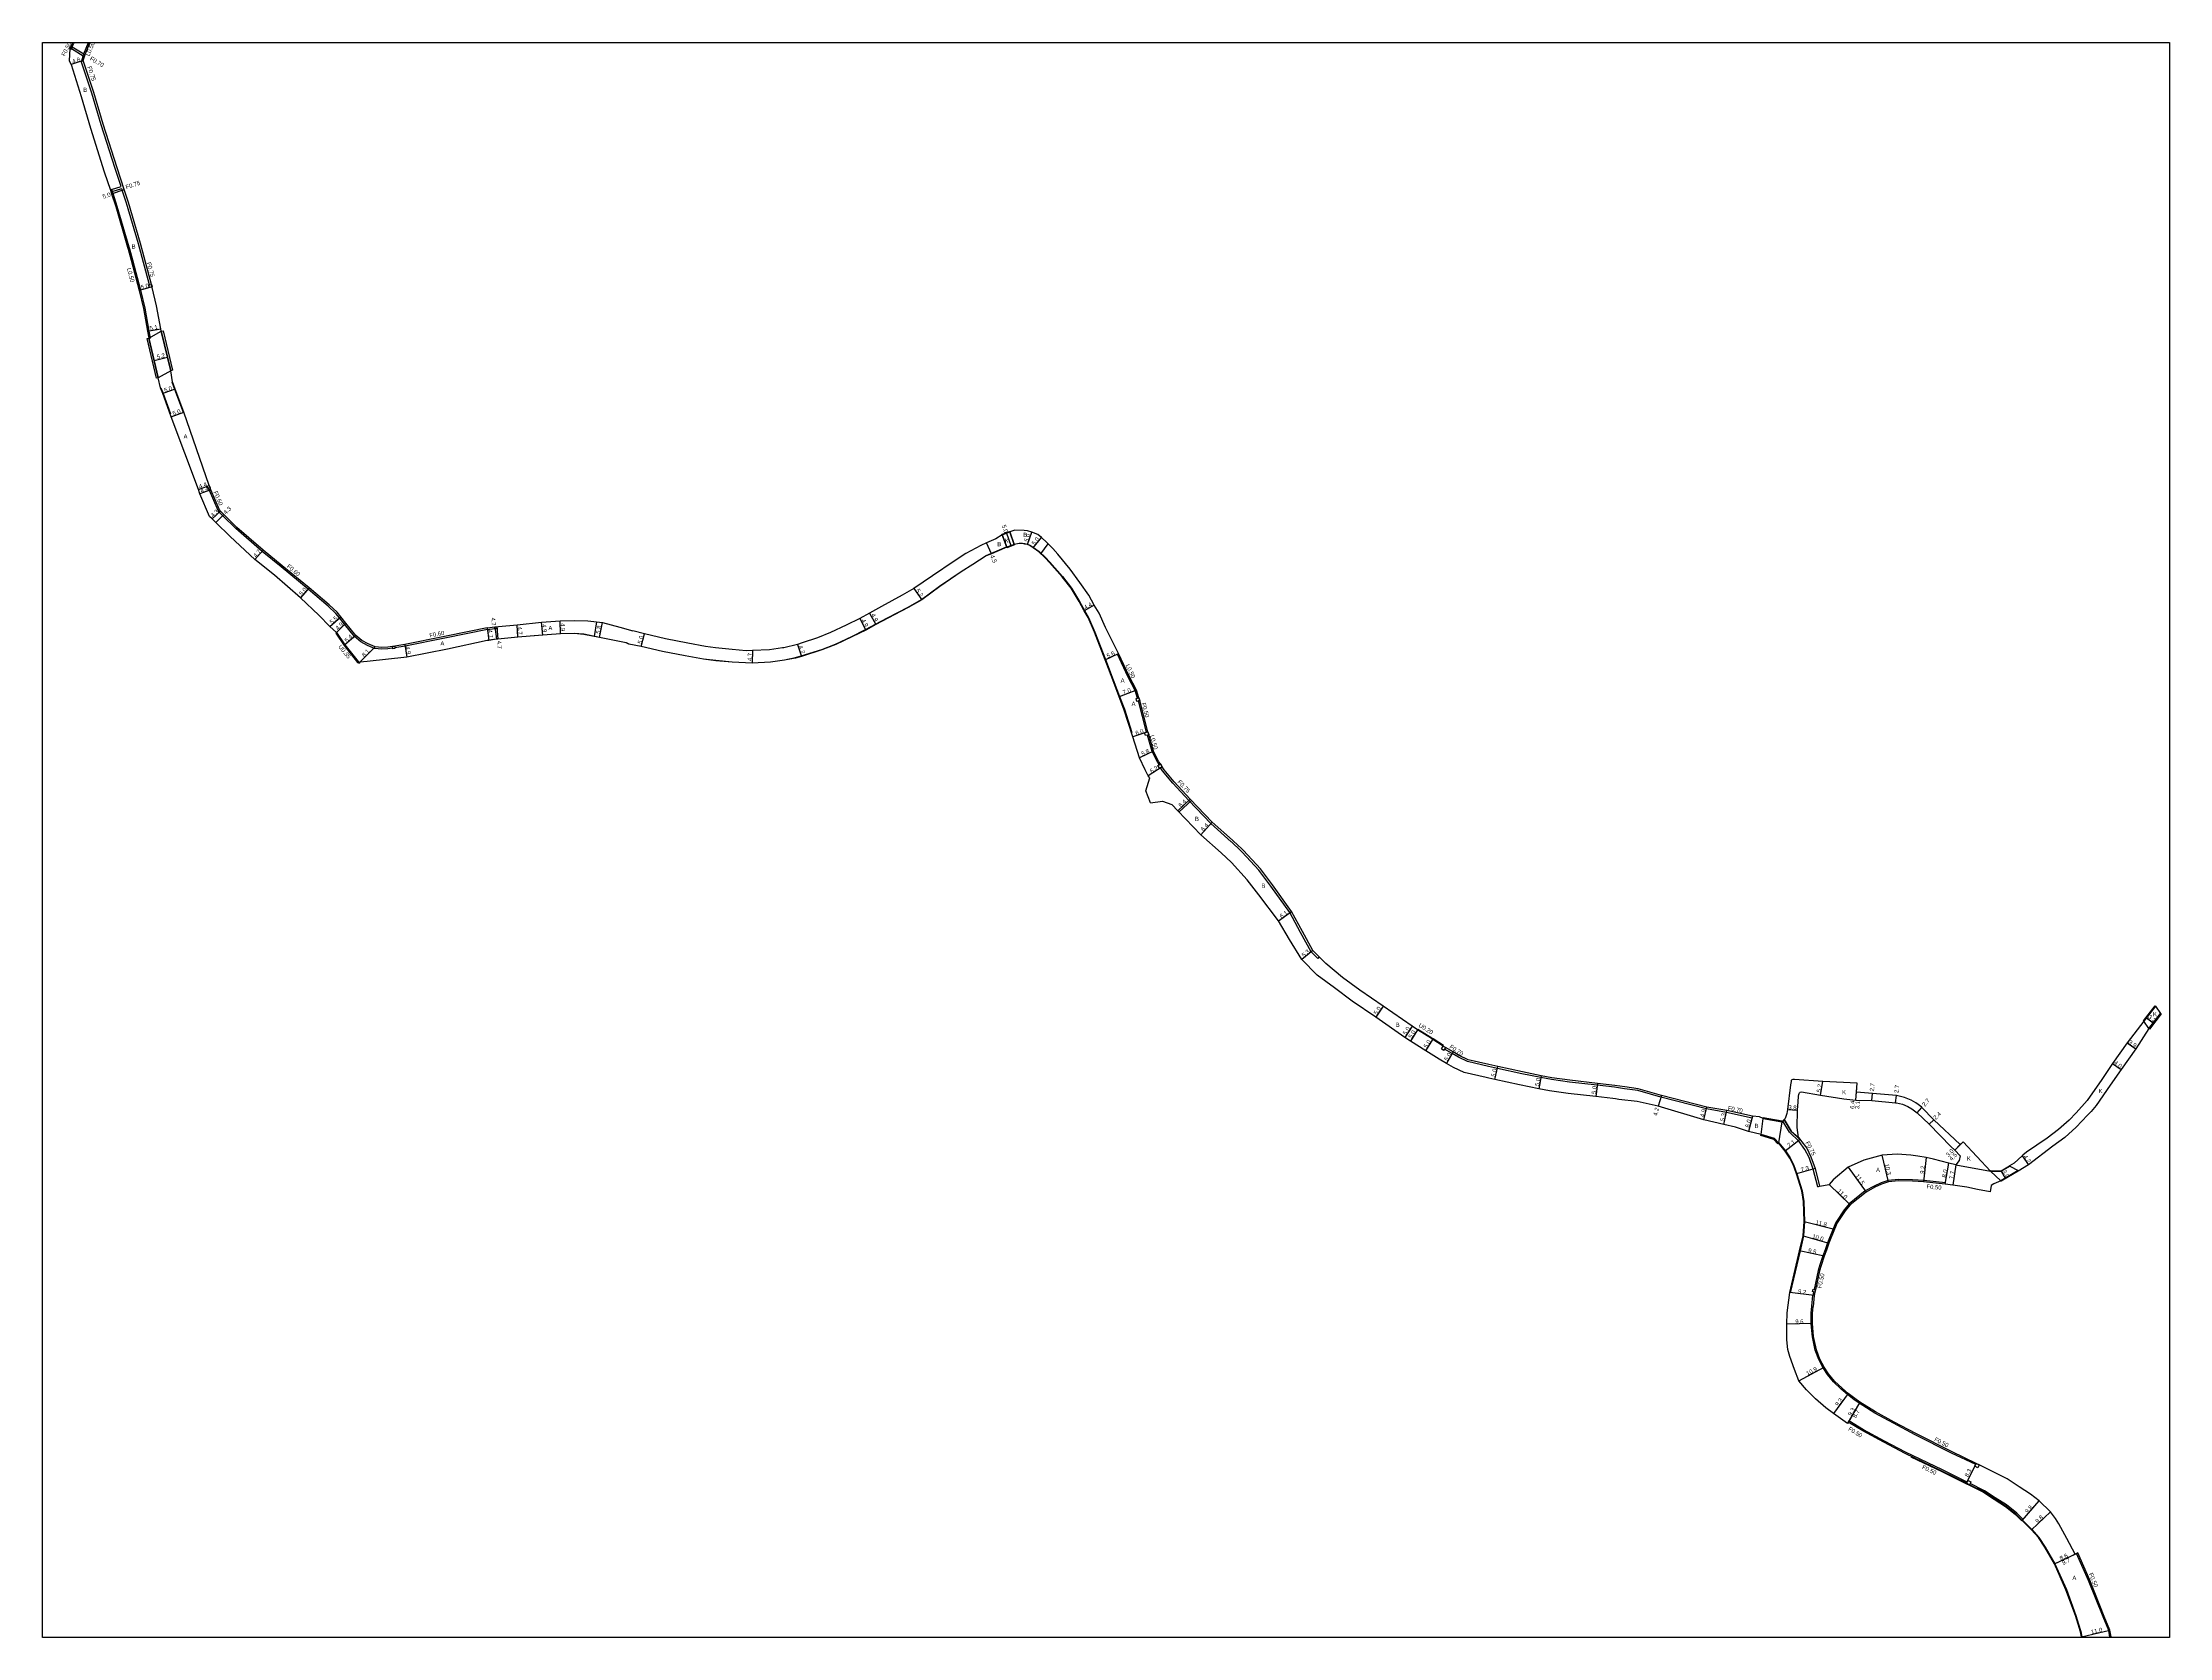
# Model space of a CAD drawing. Header units: metres. Extents: x -20002 to -16000, y -111000 to -108000.
# Drawn here: x -17600 to -16800, y -109800 to -109200 of the extents above; entities that cross this region are included whole.
import ezdxf

# ---------------------------------------------------------------- set-up
doc = ezdxf.new("R2010")
doc.units = ezdxf.units.M
doc.header["$LTSCALE"] = 2.5
for name, color, linetype in [('側溝・桝', 7, 'Continuous'), ('図郭', 7, 'Continuous'), ('幅員', 7, 'Continuous'), ('歩道・分離帯・安全施設', 7, 'Continuous'), ('舗装', 7, 'Continuous'), ('道路', 7, 'Continuous')]:
    doc.layers.add(name, color=color, linetype=linetype)
doc.styles.get("Standard").update_dxf_attribs({"font": ''})
doc.styles.get('Standard').set_extended_font_data('@MS PGothic')

msp = doc.modelspace()

# ---------------------------------------------------------------- linework, layer by layer
at = {"layer": '側溝・桝'}
for points in [[(-17589.27, -109202.45), (-17589.16, -109202.24), (-17588.84, -109201.62), (-17588.3, -109200.55), (-17588.02, -109200)], [(-17585.2, -109206.98), (-17585.25, -109206.83), (-17584.71, -109205.08), (-17584.68, -109204.96), (-17584.61, -109204.73), (-17584.46, -109204.37), (-17584.43, -109204.29), (-17583.59, -109202.16), (-17582.69, -109200)], [(-17589.71, -109202.22), (-17589.27, -109202.45)], [(-17589.16, -109202.24), (-17584.68, -109204.96)], [(-17588.84, -109201.62), (-17584.43, -109204.29)], [(-17585.44, -109207.05), (-17585.2, -109206.98), (-17584.72, -109206.82)], [(-17570.46, -109254.17), (-17572.7, -109247.33), (-17577.89, -109230.99), (-17581.45, -109219.01), (-17585.44, -109207.05)], [(-17574.03, -109255.33), (-17574.5, -109255.49)], [(-17574.03, -109255.33), (-17570.46, -109254.17)], [(-17574.03, -109255.33), (-17573.8, -109256.05), (-17573.58, -109256.72), (-17572, -109261.54), (-17567.52, -109276.82), (-17567.31, -109277.6), (-17566.21, -109281.69), (-17563.14, -109293.13), (-17561.54, -109299.95), (-17560.01, -109308.52), (-17559.54, -109311.16)], [(-17573.8, -109256.05), (-17570.23, -109254.88)], [(-17559.78, -109291.18), (-17563.91, -109275.79), (-17568.41, -109260.43), (-17570.01, -109255.55), (-17570.23, -109254.88)], [(-17560.04, -109311.25), (-17559.54, -109311.16)], [(-17468.26, -109427.83), (-17470.08, -109428.09), (-17472.41, -109428.17), (-17475.09, -109427.94), (-17477.83, -109426.78), (-17480.27, -109425.48), (-17482.64, -109423.46), (-17486.39, -109418.83), (-17488.29, -109416.44), (-17489.63, -109414.76), (-17492.61, -109412.01), (-17500.08, -109405.64), (-17510.24, -109397.27), (-17517.4, -109391.41), (-17527.35, -109382.85), (-17532.22, -109377.99), (-17533.51, -109376.69), (-17533.97, -109376.05), (-17537.23, -109368.49), (-17537.56, -109367.6)], [(-17489.43, -109421.88), (-17489.67, -109422.15), (-17486.57, -109426.79), (-17481.49, -109433.18), (-17480.72, -109433.47)], [(-17432.64, -109420.82), (-17448.64, -109424.03), (-17463.65, -109427.03), (-17467.44, -109427.72), (-17467.47, -109427.72)], [(-17432.64, -109420.82), (-17429.87, -109420.42)], [(-17195.71, -109430.03), (-17195.25, -109429.82)], [(-17188.1, -109446.64), (-17188.97, -109443.77), (-17191.76, -109438.53), (-17195.7, -109430.04), (-17195.71, -109430.03)], [(-17480.6, -109433.15), (-17480.72, -109433.47)], [(-17184.71, -109459.46), (-17184.71, -109459.45), (-17187.77, -109447.69)], [(-17179.97, -109471.67), (-17180.51, -109470.81), (-17182.62, -109466.74), (-17184.38, -109460.51)], [(-17119.78, -109543.99), (-17120.31, -109544.52), (-17122.84, -109542.01), (-17126.79, -109534.79), (-17130.81, -109527.25), (-17138.02, -109517.32), (-17142.52, -109511.33), (-17148.76, -109504.54), (-17149.43, -109503.91), (-17152.7, -109500.85), (-17152.89, -109500.67), (-17160.63, -109493.83), (-17168.85, -109485.1), (-17174.88, -109478.63), (-17178.76, -109474.04), (-17179.49, -109472.9)], [(-17082.79, -109571.4), (-17082.68, -109571.23)], [(-17073.04, -109577.33), (-17076.94, -109574.86), (-17077.46, -109574.54), (-17082.68, -109571.23)], [(-17073.15, -109577.5), (-17073.04, -109577.33)], [(-16956.95, -109604.59), (-16966.61, -109602.48), (-16974.1, -109601.18), (-16991.28, -109596.79), (-16999.98, -109594.24), (-17004.93, -109593.55), (-17008.76, -109593.02), (-17015.27, -109592.26), (-17025.64, -109591.05), (-17032.48, -109590.14), (-17036.39, -109589.36), (-17043.54, -109587.94), (-17052.79, -109585.9), (-17056.11, -109585.17), (-17064.07, -109583.33), (-17067.47, -109581.7), (-17069.75, -109580.35), (-17072.67, -109578.64)], [(-16956.8, -109603.9), (-16956.95, -109604.59)], [(-16932.31, -109630.44), (-16934, -109623.77), (-16935.55, -109619.46), (-16937.09, -109616.38), (-16939.3, -109613.41), (-16942.92, -109609.97), (-16945.48, -109605.72)], [(-16938.74, -109612.92), (-16942.33, -109609.5), (-16944.95, -109605.14)], [(-16884.33, -109629.47), (-16884.25, -109628.98), (-16884.27, -109628.97), (-16892.42, -109628.15), (-16896.65, -109627.8), (-16901.96, -109627.74), (-16905.78, -109628.08), (-16908.43, -109628.98), (-16911.1, -109630.17), (-16914.4, -109632.01), (-16920.45, -109636.89), (-16922.39, -109639.18), (-16925.48, -109643.84), (-16926.47, -109646.24), (-16928.63, -109651.49), (-16929.51, -109654.17), (-16930.32, -109656.45), (-16931.53, -109659.88), (-16932.11, -109661.96), (-16933.65, -109669.1)], [(-16932.31, -109630.44), (-16931.59, -109630.23)], [(-16934.53, -109675.42), (-16934.13, -109671.34)], [(-16933.84, -109669.98), (-16934.13, -109671.34)], [(-16872.89, -109734.99), (-16881.94, -109730.64), (-16895.63, -109723.73), (-16903.74, -109719.43), (-16910.81, -109715.62), (-16916.74, -109711.88), (-16918.63, -109710.55), (-16921.12, -109708.62), (-16923.49, -109706.6), (-16926.33, -109703.88), (-16928.65, -109701.08), (-16930.28, -109698.52), (-16931.9, -109695.49), (-16933.29, -109691.94), (-16934.32, -109686.85), (-16934.82, -109681.96), (-16934.77, -109678.05), (-16934.53, -109675.42)], [(-16920.84, -109718.98), (-16920.59, -109718.55)], [(-16876.06, -109741.57), (-16885.38, -109736.94), (-16899.24, -109730.33), (-16907.21, -109726.13), (-16915.06, -109721.87), (-16920.59, -109718.55)], [(-16855.05, -109755.65), (-16857.41, -109753.29), (-16861.24, -109750.16), (-16865.58, -109747.45), (-16869.58, -109744.78), (-16874.98, -109742.1)], [(-16855.37, -109756.03), (-16855.05, -109755.65)], [(-16822.36, -109800), (-16822.37, -109799.89), (-16822.85, -109797.44), (-16824.99, -109792.27), (-16830.45, -109778.59), (-16834.93, -109768.36)]]:
    msp.add_lwpolyline(points, dxfattribs=at)
for points in [[(-17560.02, -109291.25), (-17559.78, -109291.18), (-17559.05, -109290.99), (-17558.79, -109291.95), (-17559.76, -109292.21)], [(-17536.99, -109367.39), (-17537.56, -109367.6), (-17537.74, -109367.67), (-17538.02, -109366.92), (-17537.27, -109366.64)], [(-17429.06, -109420.55), (-17429.86, -109420.62), (-17429.87, -109420.42), (-17429.93, -109419.82), (-17429.13, -109419.75)], [(-17467.44, -109427.92), (-17468.23, -109428.03), (-17468.26, -109427.83), (-17468.34, -109427.24), (-17467.55, -109427.13), (-17467.47, -109427.72)], [(-17187.62, -109446.5), (-17187.3, -109447.55), (-17187.77, -109447.69), (-17188.35, -109447.87), (-17188.67, -109446.82), (-17188.1, -109446.64)], [(-17183.9, -109460.36), (-17184.38, -109460.51), (-17185.14, -109460.75), (-17185.47, -109459.7), (-17184.71, -109459.46), (-17184.23, -109459.31)], [(-17179.78, -109473.08), (-17180.47, -109471.99), (-17179.97, -109471.67), (-17179.54, -109471.4), (-17178.85, -109472.5), (-17179.49, -109472.9)], [(-17073, -109579.14), (-17073.84, -109578.6), (-17073.15, -109577.5), (-17072.3, -109578.04), (-17072.67, -109578.64)], [(-16933.35, -109670.08), (-16933.84, -109669.98), (-16934.23, -109669.89), (-16934.04, -109669.01), (-16933.65, -109669.1), (-16933.16, -109669.2)], [(-16872.12, -109736.14), (-16873.2, -109735.62), (-16872.89, -109734.99), (-16872.67, -109734.54), (-16871.59, -109735.06)], [(-16875.2, -109742.55), (-16876.28, -109742.01), (-16876.06, -109741.57), (-16875.74, -109740.94), (-16874.67, -109741.47), (-16874.98, -109742.1)]]:
    msp.add_lwpolyline(points, close=True, dxfattribs=at)
at = {"layer": '図郭'}
msp.add_lwpolyline([(-17600, -109200), (-16800, -109200), (-16800, -109800), (-17600, -109800)], close=True, dxfattribs=at)
at = {"layer": '幅員'}
for points in [[(-17584.72, -109206.82), (-17589.28, -109208.31)], [(-17574.05, -109256.87), (-17569.3, -109255.32)], [(-17558.79, -109291.95), (-17563.62, -109293.25)], [(-17560.5, -109308.61), (-17555.49, -109307.66)], [(-17558.02, -109319.62), (-17552.97, -109318.41)], [(-17550.07, -109330.46), (-17554.81, -109332.06)], [(-17551.58, -109340.78), (-17546.88, -109339.08)], [(-17541.4, -109368.14), (-17537.27, -109366.64)], [(-17536.68, -109368.27), (-17540.81, -109369.77)], [(-17536.23, -109379.19), (-17533.05, -109376.3)], [(-17534.87, -109380.58), (-17531.81, -109377.56)], [(-17517.01, -109390.96), (-17520.11, -109394.49)], [(-17243.09, -109392.32), (-17244.92, -109388.21)], [(-17237.47, -109384.57), (-17235.77, -109389.27)], [(-17229.56, -109388.89), (-17227.92, -109384.17)], [(-17227.34, -109390.04), (-17224.2, -109386.15)], [(-17499.69, -109405.18), (-17503, -109408.93)], [(-17272.27, -109405.4), (-17269.32, -109409.69)], [(-17288.94, -109414.64), (-17286.6, -109418.95)], [(-17204.39, -109411.61), (-17208.23, -109413.74)], [(-17491.94, -109419.71), (-17487.82, -109416.06)], [(-17485.92, -109418.45), (-17489.43, -109421.88)], [(-17482.21, -109423.04), (-17486.29, -109426.58)], [(-17432.75, -109420.23), (-17432.14, -109424.89)], [(-17429.93, -109419.82), (-17429.26, -109424.47)], [(-17429.13, -109419.75), (-17428.69, -109424.43)], [(-17421.18, -109423.71), (-17421.44, -109419.02)], [(-17411.88, -109422.96), (-17412.32, -109418.08)], [(-17405.14, -109422.47), (-17405.28, -109417.57)], [(-17390.53, -109423.82), (-17389.39, -109418.14)], [(-17374.83, -109427.26), (-17373.55, -109422.42)], [(-17292.6, -109416.63), (-17290.39, -109421)], [(-17480.6, -109433.15), (-17474.94, -109427.35)], [(-17463.78, -109426.44), (-17462.96, -109431.27)], [(-17332.98, -109428.77), (-17333.11, -109433.47)], [(-17316.04, -109426.45), (-17314.57, -109430.91)], [(-17200.33, -109432.18), (-17195.25, -109429.82)], [(-17188.51, -109443.58), (-17195.04, -109446.1)], [(-17184.23, -109459.31), (-17189.93, -109461.17)], [(-17182.15, -109466.55), (-17187.39, -109469.04)], [(-17178.85, -109472.5), (-17184.1, -109475.8)], [(-17168.31, -109484.59), (-17172.95, -109488.99)], [(-17160.1, -109493.29), (-17164.34, -109498.08)], [(-17135.11, -109530.44), (-17130.18, -109526.85)], [(-17122.24, -109541.55), (-17126.28, -109544.98)], [(-17095.74, -109562.55), (-17098.57, -109566.68)], [(-16808.6, -109566.88), (-16806.07, -109568.84)], [(-17084.88, -109570.08), (-17087.55, -109574.3)], [(-17082.79, -109571.4), (-17085.46, -109575.62)], [(-17079.72, -109579.26), (-17077.05, -109575.03)], [(-17069.4, -109579.75), (-17071.94, -109584.06)], [(-16815.92, -109576.33), (-16812.7, -109578.54)], [(-17053.72, -109590.1), (-17052.64, -109585.22)], [(-17036.26, -109588.67), (-17037.23, -109593.58)], [(-17015.19, -109591.56), (-17015.77, -109596.53)], [(-16931.24, -109596.03), (-16930.39, -109590.9)], [(-16918.01, -109597.91), (-16917.41, -109591.53)], [(-16821.44, -109584.02), (-16818.2, -109586.35)], [(-16991.1, -109596.11), (-16992.26, -109600.15)], [(-16918.01, -109597.91), (-16917.72, -109594.82)], [(-16911.89, -109598.03), (-16911.67, -109595.34)], [(-16902.99, -109598.82), (-16902.7, -109596.13)], [(-16975.14, -109605.25), (-16973.95, -109600.5)], [(-16967.57, -109606.98), (-16966.48, -109601.79)], [(-16956.8, -109603.9), (-16958.35, -109609.7)], [(-16943.69, -109601.38), (-16939.9, -109601.66)], [(-16894.9, -109602.62), (-16893.13, -109600.59)], [(-16890.37, -109606.93), (-16888.64, -109605.27)], [(-16938.87, -109612.73), (-16944.53, -109617.03)], [(-16880.77, -109616.72), (-16877.64, -109613.49)], [(-16880.77, -109616.72), (-16878.68, -109614.57)], [(-16933.29, -109623.53), (-16940.29, -109625.61)], [(-16920.8, -109623.06), (-16914.12, -109632.42)], [(-16905.67, -109628.57), (-16908.05, -109618.55)], [(-16891.55, -109619.49), (-16892.46, -109628.64)], [(-16884.33, -109629.47), (-16882.98, -109621.58)], [(-16880.41, -109622.26), (-16881.43, -109629.89)], [(-16855.42, -109618.78), (-16852.99, -109622.21)], [(-16927.95, -109629.55), (-16920.1, -109637.25)], [(-16863.3, -109624.61), (-16861.78, -109627.19)], [(-16937.44, -109643.5), (-16926.01, -109646.43)], [(-16929.84, -109656.62), (-16939.1, -109654.5)], [(-16937.78, -109648.95), (-16928.16, -109651.67)], [(-16933.63, -109671.41), (-16942.76, -109670.28)], [(-16934.32, -109681.94), (-16943.92, -109682.13)], [(-16939.46, -109703.41), (-16929.85, -109698.27)], [(-16920.8, -109708.23), (-16926.32, -109715.72)], [(-16916.46, -109711.46), (-16921.15, -109719.5)], [(-16916.46, -109711.46), (-16920.84, -109718.98)], [(-16876.28, -109742.01), (-16872.67, -109734.54)], [(-16855.37, -109756.03), (-16849.01, -109748.57)], [(-16851.88, -109759.46), (-16844.77, -109752.71)], [(-16843.24, -109772.31), (-16834.47, -109768.15)], [(-16843.24, -109772.31), (-16835.47, -109768.62)], [(-16833.09, -109799.74), (-16822.37, -109797.29)]]:
    msp.add_lwpolyline(points, dxfattribs=at)
at = {"layer": '歩道・分離帯・安全施設'}
for points in [[(-17547.02, -109339.13), (-17550.21, -109330.51), (-17551.23, -109327.75)], [(-17555.46, -109329.85), (-17554.67, -109332.01), (-17551.82, -109339.69)], [(-17374.8, -109427.11), (-17366.81, -109428.94), (-17358.25, -109430.58), (-17351.38, -109431.87), (-17346.76, -109432.39), (-17340.58, -109432.97), (-17333.11, -109433.32), (-17326.18, -109432.96), (-17320.91, -109432.25), (-17316.85, -109431.4), (-17314.62, -109430.77), (-17306.89, -109428.36), (-17301.72, -109426.28), (-17295.63, -109423.48), (-17290.46, -109420.87), (-17286.67, -109418.82), (-17282.17, -109416.37), (-17274.46, -109412.46), (-17269.4, -109409.56), (-17262.6, -109404.52), (-17254.51, -109399.03), (-17250.15, -109396.22), (-17245.1, -109393.03), (-17237.4, -109389.7)], [(-17234.57, -109388.68), (-17234.56, -109388.67), (-17232.64, -109388.36), (-17231.42, -109388.36), (-17230.47, -109388.52), (-17229.52, -109388.75), (-17228.63, -109389.06), (-17227.26, -109389.91), (-17225.13, -109391.48), (-17222.78, -109393.73), (-17221.08, -109395.53), (-17216.38, -109400.84), (-17212.96, -109405.23), (-17209.98, -109410.22), (-17208.1, -109413.67), (-17206.62, -109416.26), (-17204.17, -109421.81), (-17200.19, -109432.13), (-17197.35, -109439.7), (-17194.9, -109446.04), (-17193.09, -109450.75), (-17190.28, -109459.59)], [(-17480.61, -109433), (-17477.94, -109432.7), (-17462.98, -109431.13), (-17447.72, -109428.03), (-17432.76, -109424.83), (-17432.16, -109424.75), (-17429.28, -109424.32), (-17428.7, -109424.28), (-17421.19, -109423.56), (-17411.89, -109422.81), (-17405.14, -109422.32), (-17400.09, -109422.16), (-17396.34, -109422.5), (-17390.5, -109423.68), (-17380.42, -109425.68), (-17379.46, -109426.18)], [(-16946.95, -109613.88), (-16944.41, -109616.94), (-16942.65, -109619.59), (-16941.4, -109622.06), (-16940.14, -109625.56), (-16938.13, -109631.93), (-16937.5, -109635.97), (-16937.29, -109643.5), (-16937.63, -109648.97), (-16938.96, -109654.54), (-16942.62, -109670.32)], [(-16897.26, -109732), (-16885.66, -109737.53), (-16876.34, -109742.15), (-16875.27, -109742.68), (-16869.9, -109745.34), (-16865.93, -109747.99), (-16861.62, -109750.69), (-16857.85, -109753.77), (-16855.48, -109756.13)], [(-16855.27, -109755.92), (-16851.77, -109759.36), (-16849.19, -109762.36), (-16846.7, -109766), (-16843.1, -109772.24), (-16838.78, -109781.96), (-16835.18, -109791.68), (-16834.22, -109794.97), (-16833.36, -109797.81), (-16832.95, -109799.71), (-16832.88, -109800)]]:
    msp.add_lwpolyline(points, dxfattribs=at)
at = {"layer": '舗装'}
for points in [[(-17551.58, -109340.78), (-17546.88, -109339.08)], [(-17239.04, -109385.14), (-17237.34, -109389.84)], [(-17234.52, -109388.82), (-17236.22, -109384.12)], [(-17224.5, -109392.29), (-17221.73, -109388.59)], [(-17392.4, -109423.45), (-17391.55, -109417.9)], [(-17172.51, -109489.46), (-17167.83, -109485.1)], [(-16944.95, -109605.14), (-16942.33, -109609.5), (-16939.51, -109611.96)], [(-16880.41, -109622.26), (-16867.32, -109624.57), (-16863.42, -109628.16)]]:
    msp.add_lwpolyline(points, dxfattribs=at)
at = {"layer": '道路'}
for points in [[(-17589.71, -109202.22), (-17588.74, -109200.32), (-17588.58, -109200)], [(-17555.33, -109308.58), (-17555.49, -109307.66), (-17557.12, -109299.1), (-17558.74, -109292.14), (-17558.79, -109291.95), (-17559.05, -109290.99), (-17563.19, -109275.59), (-17567.7, -109260.21), (-17569.3, -109255.32), (-17571.99, -109247.1), (-17577.17, -109230.77), (-17580.74, -109218.78), (-17584.72, -109206.82), (-17584.24, -109205.23), (-17584.13, -109204.9), (-17584, -109204.56), (-17583.12, -109202.35), (-17582.15, -109200)], [(-17589.71, -109202.22), (-17589.94, -109206.84), (-17589.28, -109208.31), (-17585.51, -109220.27), (-17581.95, -109232.24), (-17576.76, -109248.61), (-17574.5, -109255.49), (-17574.05, -109256.87), (-17572.47, -109261.69), (-17568, -109276.95), (-17567.79, -109277.73)], [(-17567.79, -109277.73), (-17566.69, -109281.82), (-17563.62, -109293.25), (-17562.03, -109300.05), (-17560.5, -109308.61), (-17560.04, -109311.25)], [(-17560.04, -109311.25), (-17556.47, -109326.12)], [(-17555.33, -109308.58), (-17551.76, -109323.46)], [(-17534.87, -109380.58), (-17536.23, -109379.19), (-17537.16, -109378.25), (-17540.81, -109369.77), (-17541.4, -109368.14), (-17551.58, -109340.78), (-17554.81, -109332.06), (-17555.61, -109329.9), (-17556.47, -109326.12)], [(-17432.75, -109420.23), (-17439.56, -109421.6), (-17448.75, -109423.44), (-17463.78, -109426.44), (-17467.55, -109427.13), (-17468.34, -109427.24), (-17470.13, -109427.49), (-17472.39, -109427.57), (-17474.94, -109427.35), (-17477.57, -109426.23), (-17479.93, -109424.98), (-17482.21, -109423.04), (-17485.92, -109418.45), (-17487.82, -109416.06), (-17489.19, -109414.35), (-17492.22, -109411.56), (-17499.69, -109405.18), (-17509.86, -109396.81), (-17517.01, -109390.96), (-17526.94, -109382.4), (-17531.81, -109377.56), (-17533.05, -109376.3), (-17533.45, -109375.75), (-17536.68, -109368.27), (-17536.99, -109367.39), (-17537.27, -109366.64), (-17546.88, -109339.08), (-17550.07, -109330.46), (-17551.09, -109327.7), (-17551.76, -109323.46)], [(-17489.43, -109421.88), (-17491.94, -109419.71), (-17496.11, -109415.45), (-17503, -109408.93), (-17512.8, -109400.41), (-17520.11, -109394.49), (-17529.4, -109385.86), (-17534.87, -109380.58)], [(-17230.84, -109383.54), (-17234.31, -109383.42), (-17236.22, -109384.12)], [(-17148.92, -109503.37), (-17152.19, -109500.3), (-17152.38, -109500.12), (-17160.1, -109493.29), (-17168.31, -109484.59), (-17174.32, -109478.13), (-17178.16, -109473.6), (-17178.85, -109472.5), (-17179.54, -109471.4), (-17180.07, -109470.56), (-17182.15, -109466.55), (-17183.9, -109460.36), (-17184.23, -109459.31), (-17187.3, -109447.55), (-17187.62, -109446.5), (-17188.51, -109443.58), (-17191.31, -109438.31), (-17195.25, -109429.82), (-17200.15, -109420.01), (-17202.6, -109414.72), (-17204.39, -109411.61), (-17206.49, -109407.95), (-17209.84, -109403.14), (-17213.52, -109398.13), (-17218.16, -109392.44), (-17220.01, -109390.39), (-17222.25, -109388.04), (-17224.2, -109386.15), (-17225.69, -109385.04), (-17227.92, -109384.17), (-17229.52, -109383.71), (-17230.84, -109383.54)], [(-17237.34, -109389.84), (-17243.09, -109392.32), (-17245.03, -109393.16), (-17250.07, -109396.35), (-17254.43, -109399.15), (-17262.51, -109404.64), (-17269.32, -109409.69), (-17274.39, -109412.59), (-17282.1, -109416.51), (-17286.6, -109418.95), (-17290.39, -109421), (-17295.57, -109423.62), (-17301.66, -109426.41), (-17306.84, -109428.5), (-17314.57, -109430.91), (-17316.82, -109431.54), (-17320.88, -109432.4), (-17326.16, -109433.11), (-17333.11, -109433.47), (-17340.59, -109433.12), (-17346.77, -109432.54), (-17351.41, -109432.02), (-17358.28, -109430.73), (-17366.85, -109429.08), (-17374.83, -109427.26)], [(-17239.04, -109385.14), (-17241.45, -109386.71), (-17244.92, -109388.21), (-17247.1, -109389.18), (-17252.74, -109392.24), (-17254.15, -109393.15)], [(-17236.22, -109384.12), (-17239.04, -109385.14)], [(-17204.31, -109421.87), (-17206.75, -109416.32), (-17208.23, -109413.74), (-17210.11, -109410.29), (-17213.08, -109405.31), (-17216.49, -109400.94), (-17221.19, -109395.63), (-17222.88, -109393.84), (-17225.23, -109391.6), (-17227.34, -109390.04), (-17228.7, -109389.2), (-17229.56, -109388.89), (-17230.5, -109388.66), (-17231.43, -109388.51), (-17232.63, -109388.51), (-17234.52, -109388.82), (-17237.34, -109389.84)], [(-17254.15, -109393.15), (-17255.77, -109394.19), (-17257.13, -109395.06), (-17265.32, -109400.63), (-17272.27, -109405.4), (-17276.62, -109407.92), (-17284.48, -109412.22), (-17288.94, -109414.64)], [(-17288.94, -109414.64), (-17292.6, -109416.63), (-17297.69, -109419.2), (-17303.59, -109421.91), (-17308.55, -109423.9), (-17314.26, -109425.86), (-17316.04, -109426.45)], [(-17489.43, -109421.88), (-17486.29, -109426.58), (-17481.27, -109432.88), (-17480.6, -109433.15)], [(-17374.83, -109427.26), (-17379.53, -109426.31), (-17380.47, -109425.82), (-17390.53, -109423.82), (-17396.36, -109422.65), (-17400.09, -109422.31), (-17405.14, -109422.47), (-17411.88, -109422.96), (-17421.18, -109423.71), (-17428.69, -109424.43), (-17429.26, -109424.47), (-17432.14, -109424.89), (-17432.73, -109424.98), (-17447.69, -109428.18), (-17462.96, -109431.27), (-17477.92, -109432.85), (-17480.6, -109433.15)], [(-17432.75, -109420.23), (-17429.93, -109419.82), (-17429.13, -109419.75), (-17428.49, -109419.7), (-17421.44, -109419.02), (-17412.32, -109418.08), (-17405.28, -109417.57), (-17399.94, -109417.41), (-17394.93, -109417.53), (-17389.39, -109418.14), (-17382.92, -109419.97), (-17377.95, -109421.35)], [(-17332.98, -109428.77), (-17335.36, -109428.82), (-17340.67, -109428.39), (-17346.93, -109427.69), (-17350.68, -109427.18), (-17357.29, -109425.93), (-17365.72, -109424.31), (-17373.55, -109422.42), (-17377.95, -109421.35)], [(-17183.51, -109476.57), (-17184.1, -109475.8), (-17185.25, -109473.6), (-17187.39, -109469.04), (-17189.93, -109461.17), (-17193.23, -109450.8), (-17195.04, -109446.1), (-17197.49, -109439.75), (-17200.33, -109432.18), (-17204.31, -109421.87)], [(-17316.04, -109426.45), (-17321.23, -109427.66), (-17321.68, -109427.76), (-17326.6, -109428.43), (-17332.98, -109428.77)], [(-17183.24, -109486.07), (-17185.03, -109481.55), (-17183.51, -109476.57)], [(-17183.24, -109486.07), (-17178.8, -109485.39), (-17175.18, -109486.6)], [(-17053.72, -109590.1), (-17056.05, -109589.58), (-17057.01, -109589.37), (-17065.27, -109587.47), (-17069.35, -109585.59), (-17071.94, -109584.06), (-17074.65, -109582.47), (-17079.72, -109579.26), (-17085.46, -109575.62), (-17087.55, -109574.3), (-17098.57, -109566.68), (-17107.42, -109560.6), (-17114.1, -109555.66), (-17120.59, -109550.91), (-17126.28, -109544.98), (-17130.92, -109537.41), (-17135.11, -109530.44), (-17142.57, -109520.67), (-17146.87, -109514.94), (-17152.78, -109508.52), (-17156.69, -109504.85), (-17164.34, -109498.08), (-17172.95, -109488.99), (-17175.18, -109486.6)], [(-17130.18, -109526.85), (-17137.42, -109516.88), (-17141.94, -109510.85), (-17148.23, -109504.01), (-17148.92, -109503.37)], [(-17004.83, -109592.86), (-17008.67, -109592.32), (-17015.19, -109591.56), (-17025.55, -109590.35), (-17032.37, -109589.45), (-17036.26, -109588.67), (-17043.39, -109587.26), (-17052.64, -109585.22), (-17055.96, -109584.48), (-17063.84, -109582.67), (-17067.14, -109581.08), (-17069.4, -109579.75), (-17072.3, -109578.04), (-17073.15, -109577.5), (-17077.05, -109575.03), (-17077.56, -109574.7), (-17082.79, -109571.4), (-17084.88, -109570.08), (-17095.74, -109562.55), (-17104.53, -109556.52), (-17111.02, -109551.72), (-17117.28, -109546.49), (-17119.78, -109543.99), (-17122.24, -109541.55), (-17126.13, -109534.43), (-17130.18, -109526.85)], [(-16805.22, -109562.5), (-16809.62, -109568.2)], [(-16803.31, -109565.26), (-16807.71, -109570.96)], [(-16805.22, -109562.5), (-16803.31, -109565.26)], [(-16809.62, -109568.2), (-16815.92, -109576.33), (-16821.44, -109584.02), (-16825.47, -109590.06), (-16830.92, -109598.01), (-16830.94, -109598.04)], [(-16807.71, -109570.96), (-16812.7, -109578.54), (-16818.2, -109586.35), (-16822.32, -109592.19), (-16827.6, -109599.88), (-16829.48, -109602.11)], [(-17007.12, -109597.56), (-17008.36, -109597.4), (-17009.32, -109597.28), (-17015.77, -109596.53), (-17026.15, -109595.32), (-17033.19, -109594.38), (-17037.23, -109593.58), (-17044.43, -109592.15), (-17053.72, -109590.1)], [(-16902.7, -109596.13), (-16911.67, -109595.34), (-16917.72, -109594.82), (-16917.41, -109591.53), (-16930.39, -109590.9), (-16941.03, -109590.09), (-16941.66, -109590.11), (-16942.08, -109590.26), (-16942.25, -109590.49), (-16942.33, -109590.83), (-16942.41, -109591.47), (-16942.51, -109592.12), (-16943.69, -109601.38), (-16943.86, -109602.87), (-16944.57, -109604.72), (-16944.95, -109605.14), (-16945.48, -109605.72), (-16945.8, -109606.08)], [(-16953.54, -109610.84), (-16958.35, -109609.7), (-16963.24, -109607.97), (-16967.57, -109606.98), (-16975.14, -109605.25), (-16992.26, -109600.15), (-17000.27, -109598.41), (-17007.12, -109597.56)], [(-16956.8, -109603.9), (-16966.48, -109601.79), (-16973.95, -109600.5), (-16991.1, -109596.11), (-16999.83, -109593.55), (-17004.83, -109592.86)], [(-16939.51, -109611.96), (-16939.99, -109608.2), (-16939.9, -109601.66), (-16939.64, -109598.44), (-16939.47, -109596.32), (-16939.4, -109595.77), (-16939.3, -109595.34), (-16939.14, -109595.07), (-16938.92, -109594.9), (-16938.45, -109594.77), (-16931.24, -109596.03), (-16922.43, -109597.35), (-16918.01, -109597.91), (-16911.89, -109598.03), (-16902.99, -109598.82), (-16902.73, -109598.86), (-16900.46, -109599.43), (-16898.41, -109600.3), (-16896.89, -109601.17), (-16894.9, -109602.62), (-16890.37, -109606.93), (-16882.17, -109615.28), (-16880.77, -109616.72), (-16878.68, -109618.87)], [(-16893.13, -109600.59), (-16893.17, -109600.55), (-16895.42, -109598.91), (-16897.21, -109597.88), (-16899.6, -109596.87), (-16902.16, -109596.22), (-16902.7, -109596.13)], [(-16830.94, -109598.04), (-16835.15, -109602.66), (-16837.72, -109605.34), (-16841.75, -109608.92), (-16846.06, -109612.11), (-16853.71, -109617.42), (-16853.72, -109617.43)], [(-16952.87, -109604.78), (-16954.18, -109604.16), (-16956.8, -109603.9)], [(-16952.87, -109604.78), (-16945.8, -109606.08)], [(-16952.87, -109604.78), (-16945.8, -109606.08)], [(-16867.32, -109624.57), (-16877.64, -109613.49), (-16878.68, -109614.57), (-16888.64, -109605.27), (-16893.13, -109600.59)], [(-16829.48, -109602.11), (-16830.77, -109603.56), (-16835.09, -109608.07), (-16839.35, -109611.86), (-16843.85, -109615.19), (-16852.99, -109622.21), (-16856.85, -109624.54), (-16856.95, -109624.36)], [(-16953.54, -109610.84), (-16948.53, -109612.26), (-16947.06, -109613.98)], [(-16942.76, -109670.28), (-16939.1, -109654.5), (-16937.78, -109648.95), (-16937.44, -109643.5), (-16937.65, -109635.99), (-16938.28, -109631.96), (-16940.29, -109625.61), (-16941.54, -109622.12), (-16942.78, -109619.66), (-16944.53, -109617.03), (-16947.06, -109613.98)], [(-16939.51, -109611.96), (-16938.87, -109612.73), (-16938.74, -109612.92), (-16936.45, -109615.99), (-16934.86, -109619.16), (-16933.29, -109623.53), (-16931.59, -109630.23)], [(-16878.68, -109618.87), (-16879.09, -109620.62), (-16880.41, -109622.26), (-16882.98, -109621.58), (-16888.79, -109620.04), (-16891.55, -109619.49), (-16894.64, -109618.96), (-16897.24, -109618.5), (-16902.42, -109618.21), (-16908.05, -109618.55), (-16914.95, -109620.5), (-16920.8, -109623.06), (-16926.51, -109627.78), (-16927.95, -109629.55)], [(-16860.06, -109622.71), (-16863.3, -109624.61), (-16867.32, -109624.57)], [(-16858.43, -109621.54), (-16860.16, -109622.53)], [(-16860.06, -109622.71), (-16860.16, -109622.53)], [(-16853.72, -109617.43), (-16855.09, -109618.52), (-16855.42, -109618.78), (-16858.43, -109621.54)], [(-16876.22, -109630.61), (-16881.43, -109629.89), (-16884.33, -109629.47), (-16892.46, -109628.64), (-16896.67, -109628.3), (-16901.94, -109628.24), (-16905.67, -109628.57), (-16908.25, -109629.44), (-16910.88, -109630.62), (-16914.12, -109632.42), (-16920.1, -109637.25), (-16921.99, -109639.48), (-16925.04, -109644.07), (-16926.01, -109646.43), (-16928.16, -109651.67), (-16929.03, -109654.33), (-16929.84, -109656.62), (-16931.05, -109660.03), (-16931.62, -109662.08), (-16933.16, -109669.2), (-16933.35, -109670.08), (-16933.63, -109671.41), (-16934.03, -109675.46)], [(-16931.59, -109630.23), (-16927.95, -109629.55)], [(-16863.42, -109628.16), (-16866.1, -109629.3), (-16867.12, -109630.03), (-16867.41, -109632.4), (-16872.19, -109631.43), (-16876.22, -109630.61)], [(-16856.95, -109624.36), (-16863.42, -109628.16)], [(-16833.04, -109800), (-16833.09, -109799.74), (-16833.5, -109797.85), (-16834.36, -109795.01), (-16835.32, -109791.73), (-16838.92, -109782.02), (-16843.24, -109772.31), (-16846.83, -109766.08), (-16849.31, -109762.45), (-16851.88, -109759.46), (-16855.37, -109756.03), (-16857.75, -109753.66), (-16861.53, -109750.57), (-16865.85, -109747.87), (-16869.83, -109745.21), (-16875.2, -109742.55), (-16876.28, -109742.01), (-16885.6, -109737.39), (-16899.47, -109730.78), (-16907.45, -109726.57), (-16915.31, -109722.3), (-16920.84, -109718.98), (-16921.15, -109719.5), (-16926.32, -109715.72), (-16929.23, -109713.61), (-16933.1, -109710.28), (-16936.53, -109706.79), (-16939.46, -109703.41), (-16941.05, -109699.25), (-16942.85, -109694.32), (-16943.6, -109691.63), (-16943.91, -109688.04), (-16943.92, -109682.13), (-16943.83, -109677.84), (-16942.76, -109670.28)], [(-16821.85, -109800), (-16821.87, -109799.82), (-16822.37, -109797.29), (-16824.52, -109792.08), (-16829.99, -109778.4), (-16834.47, -109768.15), (-16834.93, -109768.36), (-16835.47, -109768.62), (-16838.6, -109762.8), (-16841.55, -109757.27), (-16842.84, -109755.19), (-16844.77, -109752.71), (-16849.01, -109748.57), (-16852.3, -109746.05), (-16856.49, -109743.37), (-16861.1, -109740.33), (-16866, -109737.77), (-16871.59, -109735.06), (-16872.67, -109734.54), (-16881.72, -109730.19), (-16895.4, -109723.29), (-16903.5, -109718.99), (-16910.56, -109715.18), (-16916.46, -109711.46), (-16918.33, -109710.15), (-16920.8, -109708.23), (-16923.16, -109706.23), (-16925.96, -109703.54), (-16928.24, -109700.78), (-16929.85, -109698.27), (-16931.45, -109695.28), (-16932.81, -109691.8), (-16933.83, -109686.77), (-16934.32, -109681.94), (-16934.27, -109678.07), (-16934.03, -109675.46)]]:
    msp.add_lwpolyline(points, dxfattribs=at)
for points in [[(-17560.67, -109311.4), (-17560.04, -109311.25), (-17556.47, -109326.12), (-17557.1, -109326.27)], [(-17556.47, -109326.12), (-17560.04, -109311.25), (-17555.33, -109308.58), (-17551.76, -109323.46)], [(-17551.13, -109323.28), (-17551.76, -109323.46), (-17555.33, -109308.58), (-17554.69, -109308.43)], [(-17239.02, -109384.92), (-17236.29, -109383.93), (-17236.22, -109384.12), (-17239.04, -109385.14)], [(-17239.04, -109385.14), (-17236.22, -109384.12), (-17234.52, -109388.82), (-17237.34, -109389.84)], [(-17234.52, -109388.82), (-17234.47, -109389.01), (-17237.27, -109390.03), (-17237.34, -109389.84)], [(-16809.82, -109568.05), (-16805.42, -109562.34), (-16805.22, -109562.5), (-16809.62, -109568.2)], [(-16809.62, -109568.2), (-16805.22, -109562.5), (-16803.31, -109565.26), (-16807.71, -109570.96)], [(-16803.11, -109565.41), (-16807.51, -109571.11), (-16807.71, -109570.96), (-16803.31, -109565.26)], [(-16953.54, -109610.84), (-16952.87, -109604.78), (-16945.8, -109606.08), (-16947.06, -109613.98), (-16948.53, -109612.26)], [(-16952.79, -109604.38), (-16945.71, -109605.69), (-16945.79, -109606.09), (-16952.87, -109604.78)], [(-16953.65, -109611.22), (-16953.54, -109610.84), (-16948.53, -109612.26), (-16947.06, -109613.98), (-16947.35, -109614.26), (-16948.76, -109612.62)], [(-16867.32, -109624.37), (-16863.35, -109624.41), (-16860.16, -109622.53), (-16860.06, -109622.71), (-16863.3, -109624.61), (-16867.32, -109624.57)], [(-16867.32, -109624.57), (-16863.3, -109624.61), (-16860.06, -109622.71), (-16856.95, -109624.36), (-16863.42, -109628.16)], [(-16863.32, -109628.33), (-16863.42, -109628.16), (-16856.95, -109624.36), (-16856.85, -109624.54)]]:
    msp.add_lwpolyline(points, close=True, dxfattribs=at)

# ---------------------------------------------------------------- texts
at = {"layer": '側溝・桝'}
for s, rotation, p in [('F0.50', 62.95706, (-17591.61, -109205.33)), ('L0.50', 67.46131, (-17582.39, -109205.24)), ('F0.70', 328.78676, (-17582.39, -109206.48)), ('F0.75', 288.43351, (-17583.16, -109209.21)), ('F0.75', 18.13115, (-17568.47, -109255.21)), ('L0.50', 285.0408, (-17568.33, -109285.03)), ('F0.75', 285.0408, (-17560.83, -109282.85)), ('F0.60', 293.33796, (-17535.75, -109369.14)), ('F0.60', 320.52458, (-17508.3, -109397.31)), ('F0.60', 10.87645, (-17454.33, -109423.86)), ('U0.35', 309.343, (-17488.85, -109427.37)), ('L0.50', 294.9133, (-17192.64, -109434.29)), ('F0.50', 284.62023, (-17186.67, -109448.58)), ('L0.50', 285.7472, (-17183.5, -109460.77)), ('F0.75', 312.98457, (-17173.22, -109478.29)), ('U0.20', 327.66137, (-17082.58, -109570.12)), ('F0.70', 326.80628, (-17070.99, -109578.18)), ('F0.70', 348.03222, (-16966.23, -109601.54)), ('F0.75', 296.68786, (-16936.94, -109613.84)), ('F0.50', 355.60431, (-16891.42, -109631.14)), ('F0.50', 77.85547, (-16930.93, -109668.75)), ('F0.50', 329.01412, (-16920.99, -109721.99)), ('F0.50', 333.22759, (-16888.63, -109726.01)), ('F0.50', 334.51373, (-16893.24, -109736.5)), ('F0.50', 291.79629, (-16830.39, -109776.06))]:
    msp.add_text(s, height=1.6, rotation=rotation, dxfattribs=at).set_placement(p)
at = {"layer": '幅員'}
for s, rotation, p in [('4.8', 18.13144, (-17588.56, -109207.97)), ('5.0', 18.13114, (-17577.13, -109258.78)), ('5.0', 15.03975, (-17562.78, -109292.92)), ('5.1', 10.69348, (-17559.59, -109308.34)), ('5.2', 13.49588, (-17556.8, -109319.07)), ('5.0', 18.70434, (-17553.99, -109331.68)), ('5.0', 19.8672, (-17550.77, -109340.38)), ('4.4', 19.94736, (-17540.87, -109367.84)), ('4.4', 19.94848, (-17540.28, -109369.47)), ('4.3', 42.24643, (-17535.89, -109378.75)), ('4.3', 44.58815, (-17531.04, -109377.66)), ('5.0', 289.89859, (-17239.28, -109381.73)), ('4.7', 48.83646, (-17519.69, -109393.86)), ('5.0', 70.79719, (-17229.36, -109388.01)), ('5.0', 51.09351, (-17226.86, -109389.28)), ('4.5', 293.93061, (-17243.64, -109393.14)), ('5.0', 48.56465, (-17502.48, -109408.19)), ('5.2', 304.51891, (-17271.62, -109406.17)), ('5.5', 41.48525, (-17491.15, -109418.87)), ('4.9', 298.50798, (-17288.45, -109415.34)), ('4.4', 29.08946, (-17207.76, -109413.37)), ('4.9', 44.344, (-17488.89, -109421.21)), ('5.4', 41.00376, (-17485.52, -109425.78)), ('4.7', 277.47467, (-17432.56, -109420.96)), ('4.7', 278.14621, (-17431.38, -109416.44)), ('4.7', 273.24217, (-17421.3, -109419.76)), ('4.9', 275.16115, (-17412.14, -109418.91)), ('4.9', 271.71614, (-17405.16, -109418.41)), ('5.8', 78.65809, (-17390.37, -109422.53)), ('5.0', 75.20696, (-17374.69, -109426.36)), ('4.9', 296.79024, (-17292.13, -109417.34)), ('8.1', 45.74134, (-17478.96, -109431.32)), ('4.9', 279.65183, (-17463.54, -109427.27)), ('4.7', 275.37711, (-17429.11, -109425.08)), ('4.7', 88.41347, (-17333.19, -109432.71)), ('4.7', 288.19146, (-17315.71, -109427.13)), ('5.6', 24.91206, (-17199.28, -109431.59)), ('7.0', 21.10203, (-17193.3, -109445.32)), ('6.0', 18.10544, (-17188.63, -109460.64)), ('5.8', 25.42145, (-17186.26, -109468.4)), ('6.2', 32.22649, (-17182.88, -109474.92)), ('6.4', 43.43631, (-17171.86, -109487.82)), ('6.4', 48.50607, (-17163.36, -109496.82)), ('6.1', 35.97303, (-17134, -109529.5)), ('5.3', 40.29741, (-17125.54, -109544.22)), ('5.0', 55.53714, (-17098.14, -109565.88)), ('3.2', 322.37239, (-16808.2, -109566.88)), ('5.0', 57.65454, (-17087.15, -109573.49)), ('5.0', 57.65932, (-17085.07, -109574.81)), ('5.0', 57.66028, (-17079.32, -109578.44)), ('3.9', 325.56471, (-16815.58, -109576.45)), ('5.0', 59.46508, (-17071.57, -109583.23)), ('4.0', 324.30566, (-16821.06, -109584.17)), ('5.0', 77.54808, (-17053.62, -109589.2)), ('5.0', 78.77138, (-17037.15, -109592.68)), ('2.7', 85.35297, (-16911.14, -109594.61)), ('5.0', 83.33339, (-17015.77, -109595.62)), ('3.8', 355.78861, (-16943.38, -109601.3)), ('5.2', 80.5566, (-16931.17, -109595.03)), ('6.4', 84.63648, (-16918.6, -109601.2)), ('3.1', 84.63648, (-16916.71, -109601.34)), ('2.7', 83.79236, (-16901.97, -109595.27)), ('2.7', 48.95207, (-16891.99, -109600.4)), ('4.2', 74.01736, (-16992.74, -109603.9)), ('4.9', 75.93564, (-16975.03, -109604.4)), ('5.3', 78.03217, (-16967.45, -109605.93)), ('6.0', 75.09954, (-16958.08, -109608.32)), ('2.4', 43.98097, (-16887.91, -109605.35)), ('7.1', 37.25608, (-16943.03, -109615.77)), ('7.3', 16.59335, (-16938.35, -109624.93)), ('10.3', 283.33297, (-16907.13, -109621.98)), ('9.2', 84.29114, (-16892.27, -109625.65)), ('3.0', 45.90197, (-16883.12, -109619.33)), ('4.5', 45.90197, (-16881.88, -109620.82)), ('4.2', 305.29443, (-16855.05, -109619.13)), ('11.0', 315.52214, (-16925.1, -109632.21)), ('11.5', 305.46327, (-16918.31, -109626.38)), ('8.0', 80.28472, (-16884.03, -109627.09)), ('7.7', 82.35202, (-16881.23, -109627.65)), ('3.0', 300.40089, (-16862.98, -109624.65)), ('11.8', 345.61952, (-16933.25, -109644.47)), ('9.5', 347.11459, (-16936.01, -109655.11)), ('10.0', 344.2422, (-16934.48, -109649.78)), ('9.2', 352.88482, (-16939.77, -109670.55)), ('9.6', 1.12904, (-16940.72, -109681.97)), ('10.9', 28.1363, (-16936.11, -109701.51)), ('9.3', 53.63827, (-16924.59, -109713.2)), ('9.3', 59.75587, (-16919.7, -109716.81)), ('8.7', 59.75587, (-16917.91, -109717.58)), ('8.3', 64.25286, (-16875.72, -109739.82)), ('9.8', 49.51977, (-16853.3, -109753.45)), ('9.8', 43.48148, (-16849.55, -109757.11)), ('8.6', 25.38285, (-16840.84, -109771.06)), ('9.7', 25.38285, (-16839.95, -109772.77)), ('11.0', 12.84356, (-16829.31, -109798.77))]:
    msp.add_text(s, height=1.6, rotation=rotation, dxfattribs=at).set_placement(p)
at = {"layer": '舗装'}
for s, p in [('B', (-17584.7, -109218.59)), ('B', (-17566.49, -109277.52)), ('A', (-17546.95, -109348.95)), ('B', (-17240.89, -109389.48)), ('K', (-17238.06, -109388.2)), ('B', (-17231.09, -109386)), ('A', (-17409.73, -109421.04)), ('A', (-17450.34, -109426.82)), ('A', (-17194.49, -109440.78)), ('A', (-17190.38, -109449.54)), ('B', (-17166.52, -109492.85)), ('B', (-17141.54, -109517.97)), ('K', (-16806.19, -109566.29)), ('B', (-17091.01, -109570.33)), ('K', (-16923.15, -109595.64)), ('K', (-16826.66, -109595.23)), ('B', (-16956.04, -109608.37)), ('A', (-16910.37, -109624.92)), ('K', (-16876.19, -109620.63)), ('A', (-16836.51, -109778.37))]:
    msp.add_text(s, height=1.6, dxfattribs=at).set_placement(p)

doc.saveas('drawing.dxf')
